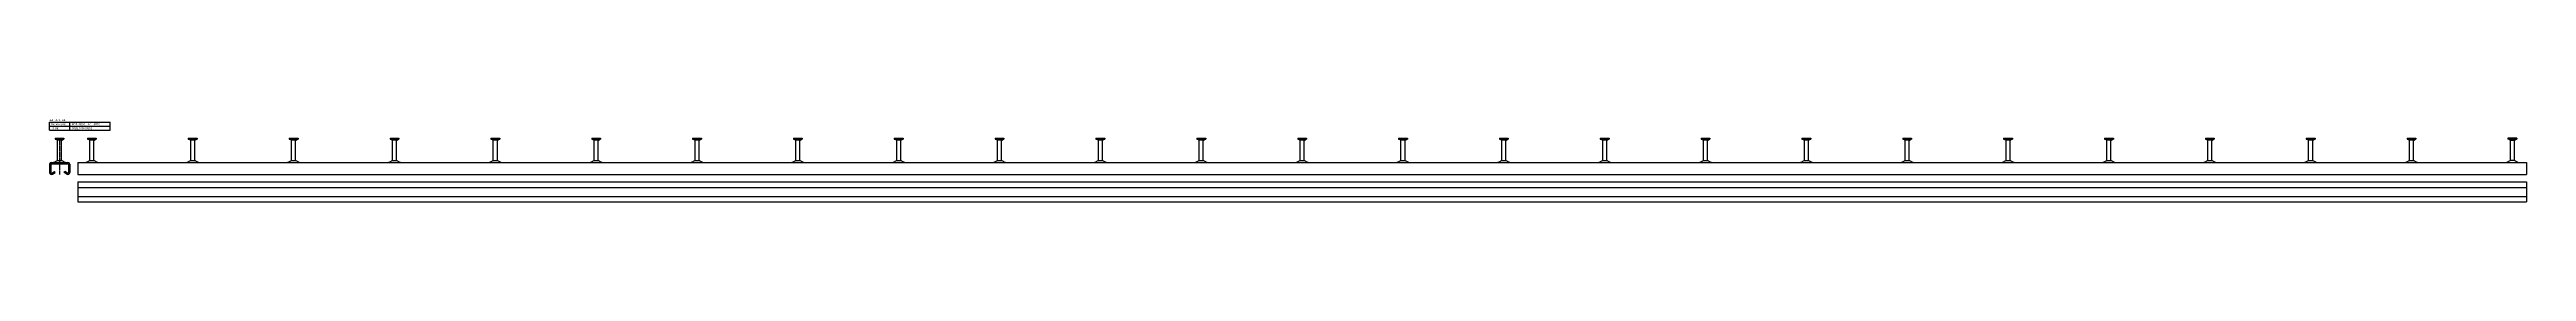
# Model space of a CAD drawing. Header units: millimetres. Extents: x -466 to 5678, y -7065 to 2232.
# Drawn here: x -465 to 5675, y -4117 to -3911 of the extents above; entities that cross this region are included whole.
import ezdxf

# ---------------------------------------------------------------- set-up
doc = ezdxf.new("R2010")
doc.units = ezdxf.units.MM
doc.linetypes.add('MITTE2', pattern=[1.125, 0.75, -0.125, 0.125, -0.125])
doc.layers.add('HALFEN', color=2, linetype='CONTINUOUS')
doc.styles.add('ARIAL50', font='ARIAL.TTF', dxfattribs={"height": 5})

msp = doc.modelspace()

# ---------------------------------------------------------------- linework, layer by layer
at = {"layer": 'HALFEN'}
for p, q in [((-464.7, -3919), (-314.7, -3919)), ((-464.7, -3939), (-464.7, -3919)), ((-464.7, -3929), (-314.7, -3929)), ((-414.7, -3939), (-414.7, -3919)), ((-314.7, -3939), (-314.7, -3919)), ((-464.7, -3939), (-314.7, -3939)), ((-450.7, -3959), (-428.9, -3959)), ((-450.7, -3959), (-450.7, -3961.2)), ((-450.7, -3961.2), (-428.9, -3961.2)), ((-445.3, -3963.8), (-449.7, -3961.2)), ((-444.9, -3959.5), (-444.9, -3960.7)), ((-444.8, -4014), (-444.8, -3964.6)), ((-435.3, -3964), (-444.3, -3964)), ((-434.8, -4014), (-434.8, -3964.6)), ((-434.7, -3959.5), (-434.7, -3960.7)), ((-434.3, -3963.8), (-430, -3961.2)), ((-428.9, -3959), (-428.9, -3961.2)), ((-370.7, -3959), (-348.8, -3959)), ((-370.7, -3959), (-370.7, -3961.2)), ((-370.7, -3961.2), (-348.8, -3961.2)), ((-365.2, -3963.8), (-369.6, -3961.2)), ((-364.8, -3959.5), (-364.8, -3960.7)), ((-364.7, -4014), (-364.7, -3964.6)), ((-355.2, -3964), (-364.3, -3964)), ((-354.7, -3959.5), (-354.7, -3960.7)), ((-354.7, -4014), (-354.7, -3964.6)), ((-354.2, -3963.8), (-349.9, -3961.2)), ((-348.8, -3959), (-348.8, -3961.2)), ((-120.7, -3959), (-120.7, -3961.2)), ((-120.7, -3959), (-98.8, -3959)), ((-120.7, -3961.2), (-98.8, -3961.2)), ((-115.2, -3963.8), (-119.6, -3961.2)), ((-114.8, -3959.5), (-114.8, -3960.7)), ((-114.7, -4014), (-114.7, -3964.6)), ((-105.2, -3964), (-114.3, -3964)), ((-104.7, -3959.5), (-104.7, -3960.7)), ((-104.7, -4014), (-104.7, -3964.6)), ((-104.2, -3963.8), (-99.9, -3961.2)), ((-98.8, -3959), (-98.8, -3961.2)), ((129.3, -3959), (129.3, -3961.2)), ((129.3, -3959), (151.2, -3959)), ((129.3, -3961.2), (151.2, -3961.2)), ((134.8, -3963.8), (130.4, -3961.2)), ((135.2, -3959.5), (135.2, -3960.7)), ((135.3, -4014), (135.3, -3964.6)), ((144.8, -3964), (135.7, -3964)), ((145.3, -3959.5), (145.3, -3960.7)), ((145.3, -4014), (145.3, -3964.6)), ((145.8, -3963.8), (150.1, -3961.2)), ((151.2, -3959), (151.2, -3961.2)), ((379.3, -3959), (379.3, -3961.2)), ((379.3, -3959), (401.2, -3959)), ((379.3, -3961.2), (401.2, -3961.2)), ((384.8, -3963.8), (380.4, -3961.2)), ((385.2, -3959.5), (385.2, -3960.7)), ((385.3, -4014), (385.3, -3964.6)), ((394.8, -3964), (385.7, -3964)), ((395.3, -3959.5), (395.3, -3960.7)), ((395.3, -4014), (395.3, -3964.6)), ((395.8, -3963.8), (400.1, -3961.2)), ((401.2, -3959), (401.2, -3961.2)), ((629.3, -3959), (629.3, -3961.2)), ((629.3, -3959), (651.2, -3959)), ((629.3, -3961.2), (651.2, -3961.2)), ((634.8, -3963.8), (630.4, -3961.2)), ((635.2, -3959.5), (635.2, -3960.7)), ((635.3, -4014), (635.3, -3964.6)), ((644.8, -3964), (635.7, -3964)), ((645.3, -3959.5), (645.3, -3960.7)), ((645.3, -4014), (645.3, -3964.6)), ((645.8, -3963.8), (650.1, -3961.2)), ((651.2, -3959), (651.2, -3961.2)), ((879.3, -3959), (879.3, -3961.2)), ((879.3, -3959), (901.2, -3959)), ((879.3, -3961.2), (901.2, -3961.2)), ((884.8, -3963.8), (880.4, -3961.2)), ((885.2, -3959.5), (885.2, -3960.7)), ((885.3, -4014), (885.3, -3964.6)), ((894.8, -3964), (885.7, -3964)), ((895.3, -3959.5), (895.3, -3960.7)), ((895.3, -4014), (895.3, -3964.6)), ((895.8, -3963.8), (900.1, -3961.2)), ((901.2, -3959), (901.2, -3961.2)), ((1129.3, -3959), (1129.3, -3961.2)), ((1129.3, -3959), (1151.2, -3959)), ((1129.3, -3961.2), (1151.2, -3961.2)), ((1134.8, -3963.8), (1130.4, -3961.2)), ((1135.2, -3959.5), (1135.2, -3960.7)), ((1135.3, -4014), (1135.3, -3964.6)), ((1144.8, -3964), (1135.7, -3964)), ((1145.3, -3959.5), (1145.3, -3960.7)), ((1145.3, -4014), (1145.3, -3964.6)), ((1145.8, -3963.8), (1150.1, -3961.2)), ((1151.2, -3959), (1151.2, -3961.2)), ((1379.3, -3959), (1379.3, -3961.2)), ((1379.3, -3959), (1401.2, -3959)), ((1379.3, -3961.2), (1401.2, -3961.2)), ((1384.8, -3963.8), (1380.4, -3961.2)), ((1385.2, -3959.5), (1385.2, -3960.7)), ((1385.3, -4014), (1385.3, -3964.6)), ((1394.8, -3964), (1385.7, -3964)), ((1395.3, -3959.5), (1395.3, -3960.7)), ((1395.3, -4014), (1395.3, -3964.6)), ((1395.8, -3963.8), (1400.1, -3961.2)), ((1401.2, -3959), (1401.2, -3961.2)), ((1629.3, -3959), (1629.3, -3961.2)), ((1629.3, -3959), (1651.2, -3959)), ((1629.3, -3961.2), (1651.2, -3961.2)), ((1634.8, -3963.8), (1630.4, -3961.2)), ((1635.2, -3959.5), (1635.2, -3960.7)), ((1635.3, -4014), (1635.3, -3964.6)), ((1644.8, -3964), (1635.7, -3964)), ((1645.3, -3959.5), (1645.3, -3960.7)), ((1645.3, -4014), (1645.3, -3964.6)), ((1645.8, -3963.8), (1650.1, -3961.2)), ((1651.2, -3959), (1651.2, -3961.2)), ((1879.3, -3959), (1879.3, -3961.2)), ((1879.3, -3959), (1901.2, -3959)), ((1879.3, -3961.2), (1901.2, -3961.2)), ((1884.8, -3963.8), (1880.4, -3961.2)), ((1885.2, -3959.5), (1885.2, -3960.7)), ((1885.3, -4014), (1885.3, -3964.6)), ((1894.8, -3964), (1885.7, -3964)), ((1895.3, -3959.5), (1895.3, -3960.7)), ((1895.3, -4014), (1895.3, -3964.6)), ((1895.8, -3963.8), (1900.1, -3961.2)), ((1901.2, -3959), (1901.2, -3961.2)), ((2129.3, -3959), (2129.3, -3961.2)), ((2129.3, -3959), (2151.2, -3959)), ((2129.3, -3961.2), (2151.2, -3961.2)), ((2134.8, -3963.8), (2130.4, -3961.2)), ((2135.2, -3959.5), (2135.2, -3960.7)), ((2135.3, -4014), (2135.3, -3964.6)), ((2144.8, -3964), (2135.7, -3964)), ((2145.3, -3959.5), (2145.3, -3960.7)), ((2145.3, -4014), (2145.3, -3964.6)), ((2145.8, -3963.8), (2150.1, -3961.2)), ((2151.2, -3959), (2151.2, -3961.2)), ((2379.3, -3959), (2379.3, -3961.2)), ((2379.3, -3959), (2401.2, -3959)), ((2379.3, -3961.2), (2401.2, -3961.2)), ((2384.8, -3963.8), (2380.4, -3961.2)), ((2385.2, -3959.5), (2385.2, -3960.7)), ((2385.3, -4014), (2385.3, -3964.6)), ((2394.8, -3964), (2385.7, -3964)), ((2395.3, -3959.5), (2395.3, -3960.7)), ((2395.3, -4014), (2395.3, -3964.6)), ((2395.8, -3963.8), (2400.1, -3961.2)), ((2401.2, -3959), (2401.2, -3961.2)), ((2629.3, -3959), (2629.3, -3961.2)), ((2629.3, -3959), (2651.2, -3959)), ((2629.3, -3961.2), (2651.2, -3961.2)), ((2634.8, -3963.8), (2630.4, -3961.2)), ((2635.2, -3959.5), (2635.2, -3960.7)), ((2635.3, -4014), (2635.3, -3964.6)), ((2644.8, -3964), (2635.7, -3964)), ((2645.3, -3959.5), (2645.3, -3960.7)), ((2645.3, -4014), (2645.3, -3964.6)), ((2645.8, -3963.8), (2650.1, -3961.2)), ((2651.2, -3959), (2651.2, -3961.2)), ((2879.3, -3959), (2879.3, -3961.2)), ((2879.3, -3959), (2901.2, -3959)), ((2879.3, -3961.2), (2901.2, -3961.2)), ((2884.8, -3963.8), (2880.4, -3961.2)), ((2885.2, -3959.5), (2885.2, -3960.7)), ((2885.3, -4014), (2885.3, -3964.6)), ((2894.8, -3964), (2885.7, -3964)), ((2895.3, -3959.5), (2895.3, -3960.7)), ((2895.3, -4014), (2895.3, -3964.6)), ((2895.8, -3963.8), (2900.1, -3961.2)), ((2901.2, -3959), (2901.2, -3961.2)), ((3129.3, -3959), (3129.3, -3961.2)), ((3129.3, -3959), (3151.2, -3959)), ((3129.3, -3961.2), (3151.2, -3961.2)), ((3134.8, -3963.8), (3130.4, -3961.2)), ((3135.2, -3959.5), (3135.2, -3960.7)), ((3135.3, -4014), (3135.3, -3964.6)), ((3144.8, -3964), (3135.7, -3964)), ((3145.3, -3959.5), (3145.3, -3960.7)), ((3145.3, -4014), (3145.3, -3964.6)), ((3145.8, -3963.8), (3150.1, -3961.2)), ((3151.2, -3959), (3151.2, -3961.2)), ((3379.3, -3959), (3379.3, -3961.2)), ((3379.3, -3959), (3401.2, -3959)), ((3379.3, -3961.2), (3401.2, -3961.2)), ((3384.8, -3963.8), (3380.4, -3961.2)), ((3385.2, -3959.5), (3385.2, -3960.7)), ((3385.3, -4014), (3385.3, -3964.6)), ((3394.8, -3964), (3385.7, -3964)), ((3395.3, -3959.5), (3395.3, -3960.7)), ((3395.3, -4014), (3395.3, -3964.6)), ((3395.8, -3963.8), (3400.1, -3961.2)), ((3401.2, -3959), (3401.2, -3961.2)), ((3629.3, -3959), (3629.3, -3961.2)), ((3629.3, -3959), (3651.2, -3959)), ((3629.3, -3961.2), (3651.2, -3961.2)), ((3634.8, -3963.8), (3630.4, -3961.2)), ((3635.2, -3959.5), (3635.2, -3960.7)), ((3635.3, -4014), (3635.3, -3964.6)), ((3644.8, -3964), (3635.7, -3964)), ((3645.3, -3959.5), (3645.3, -3960.7)), ((3645.3, -4014), (3645.3, -3964.6)), ((3645.8, -3963.8), (3650.1, -3961.2)), ((3651.2, -3959), (3651.2, -3961.2)), ((3879.3, -3959), (3879.3, -3961.2)), ((3879.3, -3959), (3901.2, -3959)), ((3879.3, -3961.2), (3901.2, -3961.2)), ((3884.8, -3963.8), (3880.4, -3961.2)), ((3885.2, -3959.5), (3885.2, -3960.7)), ((3885.3, -4014), (3885.3, -3964.6)), ((3894.8, -3964), (3885.7, -3964)), ((3895.3, -3959.5), (3895.3, -3960.7)), ((3895.3, -4014), (3895.3, -3964.6)), ((3895.8, -3963.8), (3900.1, -3961.2)), ((3901.2, -3959), (3901.2, -3961.2)), ((4129.3, -3959), (4129.3, -3961.2)), ((4129.3, -3959), (4151.2, -3959)), ((4129.3, -3961.2), (4151.2, -3961.2)), ((4134.8, -3963.8), (4130.4, -3961.2)), ((4135.2, -3959.5), (4135.2, -3960.7)), ((4135.3, -4014), (4135.3, -3964.6)), ((4144.8, -3964), (4135.7, -3964)), ((4145.3, -3959.5), (4145.3, -3960.7)), ((4145.3, -4014), (4145.3, -3964.6)), ((4145.8, -3963.8), (4150.1, -3961.2)), ((4151.2, -3959), (4151.2, -3961.2)), ((4379.3, -3959), (4379.3, -3961.2)), ((4379.3, -3959), (4401.2, -3959)), ((4379.3, -3961.2), (4401.2, -3961.2)), ((4384.8, -3963.8), (4380.4, -3961.2)), ((4385.2, -3959.5), (4385.2, -3960.7)), ((4385.3, -4014), (4385.3, -3964.6)), ((4394.8, -3964), (4385.7, -3964)), ((4395.3, -3959.5), (4395.3, -3960.7)), ((4395.3, -4014), (4395.3, -3964.6)), ((4395.8, -3963.8), (4400.1, -3961.2)), ((4401.2, -3959), (4401.2, -3961.2)), ((4629.3, -3959), (4629.3, -3961.2)), ((4629.3, -3959), (4651.2, -3959)), ((4629.3, -3961.2), (4651.2, -3961.2)), ((4634.8, -3963.8), (4630.4, -3961.2)), ((4635.2, -3959.5), (4635.2, -3960.7)), ((4635.3, -4014), (4635.3, -3964.6)), ((4644.8, -3964), (4635.7, -3964)), ((4645.3, -3959.5), (4645.3, -3960.7)), ((4645.3, -4014), (4645.3, -3964.6)), ((4645.8, -3963.8), (4650.1, -3961.2)), ((4651.2, -3959), (4651.2, -3961.2)), ((4879.3, -3959), (4879.3, -3961.2)), ((4879.3, -3959), (4901.2, -3959)), ((4879.3, -3961.2), (4901.2, -3961.2)), ((4884.8, -3963.8), (4880.4, -3961.2)), ((4885.2, -3959.5), (4885.2, -3960.7)), ((4885.3, -4014), (4885.3, -3964.6)), ((4894.8, -3964), (4885.7, -3964)), ((4895.3, -3959.5), (4895.3, -3960.7)), ((4895.3, -4014), (4895.3, -3964.6)), ((4895.8, -3963.8), (4900.1, -3961.2)), ((4901.2, -3959), (4901.2, -3961.2)), ((5129.3, -3959), (5129.3, -3961.2)), ((5129.3, -3959), (5151.2, -3959)), ((5129.3, -3961.2), (5151.2, -3961.2)), ((5134.8, -3963.8), (5130.4, -3961.2)), ((5135.2, -3959.5), (5135.2, -3960.7)), ((5135.3, -4014), (5135.3, -3964.6)), ((5144.8, -3964), (5135.7, -3964)), ((5145.3, -3959.5), (5145.3, -3960.7)), ((5145.3, -4014), (5145.3, -3964.6)), ((5145.8, -3963.8), (5150.1, -3961.2)), ((5151.2, -3959), (5151.2, -3961.2)), ((5379.3, -3959), (5379.3, -3961.2)), ((5379.3, -3959), (5401.2, -3959)), ((5379.3, -3961.2), (5401.2, -3961.2)), ((5384.8, -3963.8), (5380.4, -3961.2)), ((5385.2, -3959.5), (5385.2, -3960.7)), ((5385.3, -4014), (5385.3, -3964.6)), ((5394.8, -3964), (5385.7, -3964)), ((5395.3, -3959.5), (5395.3, -3960.7)), ((5395.3, -4014), (5395.3, -3964.6)), ((5395.8, -3963.8), (5400.1, -3961.2)), ((5401.2, -3959), (5401.2, -3961.2)), ((5651.2, -3959), (5629.3, -3959)), ((5629.3, -3959), (5629.3, -3961.2)), ((5651.2, -3961.2), (5629.3, -3961.2)), ((5634.8, -3963.8), (5630.4, -3961.2)), ((5635.2, -3959.5), (5635.2, -3960.7)), ((5635.3, -4014), (5635.3, -3964.6)), ((5635.7, -3964), (5644.8, -3964)), ((5645.3, -3959.5), (5645.3, -3960.7)), ((5645.3, -4014), (5645.3, -3964.6)), ((5645.8, -3963.8), (5650.1, -3961.2)), ((5651.2, -3959), (5651.2, -3961.2)), ((-464.7, -4023.3), (-464.7, -4044.3)), ((-461.5, -4023.3), (-461.5, -4044.3)), ((-460.5, -4019), (-419, -4019)), ((-460.5, -4022.3), (-419, -4022.3)), ((-459.2, -4045.6), (-452.4, -4041.6)), ((-457.6, -4048.4), (-450.7, -4044.4)), ((-450.7, -4044.4), (-452.4, -4041.6)), ((-445.6, -4014), (-434.1, -4014)), ((-428.7, -4044.4), (-427.1, -4041.6)), ((-421.9, -4048.4), (-428.7, -4044.4)), ((-420.2, -4045.6), (-427.1, -4041.6)), ((-418, -4023.3), (-418, -4044.3)), ((-414.7, -4023.3), (-414.7, -4044.3)), ((-394.7, -4019), (5675.3, -4019)), ((-394.7, -4019), (-394.7, -4049)), ((-394.7, -4049), (5675.3, -4049)), ((-365.5, -4014), (-354, -4014)), ((-115.5, -4014), (-104, -4014)), ((134.5, -4014), (146, -4014)), ((384.5, -4014), (396, -4014)), ((634.5, -4014), (646, -4014)), ((884.5, -4014), (896, -4014)), ((1134.5, -4014), (1146, -4014)), ((1384.5, -4014), (1396, -4014)), ((1634.5, -4014), (1646, -4014)), ((1884.5, -4014), (1896, -4014)), ((2134.5, -4014), (2146, -4014)), ((2384.5, -4014), (2396, -4014)), ((2634.5, -4014), (2646, -4014)), ((2884.5, -4014), (2896, -4014)), ((3134.5, -4014), (3146, -4014)), ((3384.5, -4014), (3396, -4014)), ((3634.5, -4014), (3646, -4014)), ((3884.5, -4014), (3896, -4014)), ((4134.5, -4014), (4146, -4014)), ((4384.5, -4014), (4396, -4014)), ((4634.5, -4014), (4646, -4014)), ((4884.5, -4014), (4896, -4014)), ((5134.5, -4014), (5146, -4014)), ((5384.5, -4014), (5396, -4014)), ((5646, -4014), (5634.5, -4014)), ((5675.3, -4019), (5675.3, -4044.3)), ((5675.3, -4044.3), (5675.3, -4049)), ((-394.7, -4067.5), (5675.3, -4067.5)), ((-394.7, -4067.5), (-394.7, -4117.5)), ((-394.7, -4081.5), (5675.3, -4081.5)), ((-394.7, -4103.5), (5675.3, -4103.5)), ((5675.3, -4067.5), (5675.3, -4117.5)), ((-394.7, -4117.5), (5675.3, -4117.5))]:
    msp.add_line(p, q, dxfattribs=at)
at = {"layer": 'HALFEN', "color": 1, "linetype": 'MITTE2'}
msp.add_line((-439.8, -3959), (-439.8, -4049), dxfattribs=at)
at = {"layer": 'HALFEN'}
for centre, radius, start, end in [((-445.8, -3964.6), 1, 0, 60), ((-433.8, -3964.6), 1, 120, 180), ((-365.7, -3964.6), 1, 0, 60), ((-353.7, -3964.6), 1, 120, 180), ((-115.7, -3964.6), 1, 0, 60), ((-103.7, -3964.6), 1, 120, 180), ((134.3, -3964.6), 1, 0, 60), ((146.3, -3964.6), 1, 120, 180), ((384.3, -3964.6), 1, 0, 60), ((396.3, -3964.6), 1, 120, 180), ((634.3, -3964.6), 1, 0, 60), ((646.3, -3964.6), 1, 120, 180), ((884.3, -3964.6), 1, 0, 60), ((896.3, -3964.6), 1, 120, 180), ((1134.3, -3964.6), 1, 0, 60), ((1146.3, -3964.6), 1, 120, 180), ((1384.3, -3964.6), 1, 0, 60), ((1396.3, -3964.6), 1, 120, 180), ((1634.3, -3964.6), 1, 0, 60), ((1646.3, -3964.6), 1, 120, 180), ((1884.3, -3964.6), 1, 0, 60), ((1896.3, -3964.6), 1, 120, 180), ((2134.3, -3964.6), 1, 0, 60), ((2146.3, -3964.6), 1, 120, 180), ((2384.3, -3964.6), 1, 0, 60), ((2396.3, -3964.6), 1, 120, 180), ((2634.3, -3964.6), 1, 0, 60), ((2646.3, -3964.6), 1, 120, 180), ((2884.3, -3964.6), 1, 0, 60), ((2896.3, -3964.6), 1, 120, 180), ((3134.3, -3964.6), 1, 0, 60), ((3146.3, -3964.6), 1, 120, 180), ((3384.3, -3964.6), 1, 0, 60), ((3396.3, -3964.6), 1, 120, 180), ((3634.3, -3964.6), 1, 0, 60), ((3646.3, -3964.6), 1, 120, 180), ((3884.3, -3964.6), 1, 0, 60), ((3896.3, -3964.6), 1, 120, 180), ((4134.3, -3964.6), 1, 0, 60), ((4146.3, -3964.6), 1, 120, 180), ((4384.3, -3964.6), 1, 0, 60), ((4396.3, -3964.6), 1, 120, 180), ((4634.3, -3964.6), 1, 0, 60), ((4646.3, -3964.6), 1, 120, 180), ((4884.3, -3964.6), 1, 0, 60), ((4896.3, -3964.6), 1, 120, 180), ((5134.3, -3964.6), 1, 0, 60), ((5146.3, -3964.6), 1, 120, 180), ((5384.3, -3964.6), 1, 0, 60), ((5396.3, -3964.6), 1, 120, 180), ((5634.3, -3964.6), 1, 0, 60), ((5646.3, -3964.6), 1, 120, 180), ((-460.5, -4023.3), 4.25, 90, 180), ((-460, -4044.3), 4.75, 180, 300), ((-460.5, -4023.3), 1, 90, 180), ((-460, -4044.3), 1.5, 180, 300), ((-456.4, -4007.3), 11.8, 270, 294.68357), ((-460.7, -3997.8), 22.2, 294.68357, 312.97281), ((-418.9, -3997.8), 22.2, 227.02719, 245.31643), ((-423.3, -4007.3), 11.8, 245.31643, 270), ((-419.5, -4044.3), 4.75, 240, 0), ((-419.5, -4044.3), 1.5, 240, 0), ((-419, -4023.3), 4.25, 0, 90), ((-419, -4023.3), 1, 0, 90), ((-376.3, -4007.3), 11.8, 270, 294.68357), ((-380.6, -3997.8), 22.2, 294.68357, 312.97281), ((-338.8, -3997.8), 22.2, 227.02719, 245.31643), ((-343.2, -4007.3), 11.8, 245.31643, 270), ((-126.3, -4007.3), 11.8, 270, 294.68357), ((-130.6, -3997.8), 22.2, 294.68357, 312.97281), ((-88.8, -3997.8), 22.2, 227.02719, 245.31643), ((-93.2, -4007.3), 11.8, 245.31643, 270), ((123.7, -4007.3), 11.8, 270, 294.68357), ((119.4, -3997.8), 22.2, 294.68357, 312.97281), ((161.2, -3997.8), 22.2, 227.02719, 245.31643), ((156.8, -4007.3), 11.8, 245.31643, 270), ((373.7, -4007.3), 11.8, 270, 294.68357), ((369.4, -3997.8), 22.2, 294.68357, 312.97281), ((411.2, -3997.8), 22.2, 227.02719, 245.31643), ((406.8, -4007.3), 11.8, 245.31643, 270), ((623.7, -4007.3), 11.8, 270, 294.68357), ((619.4, -3997.8), 22.2, 294.68357, 312.97281), ((661.2, -3997.8), 22.2, 227.02719, 245.31643), ((656.8, -4007.3), 11.8, 245.31643, 270), ((873.7, -4007.3), 11.8, 270, 294.68357), ((869.4, -3997.8), 22.2, 294.68357, 312.97281), ((911.2, -3997.8), 22.2, 227.02719, 245.31643), ((906.8, -4007.3), 11.8, 245.31643, 270), ((1123.7, -4007.3), 11.8, 270, 294.68357), ((1119.4, -3997.8), 22.2, 294.68357, 312.97281), ((1161.2, -3997.8), 22.2, 227.02719, 245.31643), ((1156.8, -4007.3), 11.8, 245.31643, 270), ((1373.7, -4007.3), 11.8, 270, 294.68357), ((1369.4, -3997.8), 22.2, 294.68357, 312.97281), ((1411.2, -3997.8), 22.2, 227.02719, 245.31643), ((1406.8, -4007.3), 11.8, 245.31643, 270), ((1623.7, -4007.3), 11.8, 270, 294.68357), ((1619.4, -3997.8), 22.2, 294.68357, 312.97281), ((1661.2, -3997.8), 22.2, 227.02719, 245.31643), ((1656.8, -4007.3), 11.8, 245.31643, 270), ((1873.7, -4007.3), 11.8, 270, 294.68357), ((1869.4, -3997.8), 22.2, 294.68357, 312.97281), ((1911.2, -3997.8), 22.2, 227.02719, 245.31643), ((1906.8, -4007.3), 11.8, 245.31643, 270), ((2123.7, -4007.3), 11.8, 270, 294.68357), ((2119.4, -3997.8), 22.2, 294.68357, 312.97281), ((2161.2, -3997.8), 22.2, 227.02719, 245.31643), ((2156.8, -4007.3), 11.8, 245.31643, 270), ((2373.7, -4007.3), 11.8, 270, 294.68357), ((2369.4, -3997.8), 22.2, 294.68357, 312.97281), ((2411.2, -3997.8), 22.2, 227.02719, 245.31643), ((2406.8, -4007.3), 11.8, 245.31643, 270), ((2623.7, -4007.3), 11.8, 270, 294.68357), ((2619.4, -3997.8), 22.2, 294.68357, 312.97281), ((2661.2, -3997.8), 22.2, 227.02719, 245.31643), ((2656.8, -4007.3), 11.8, 245.31643, 270), ((2873.7, -4007.3), 11.8, 270, 294.68357), ((2869.4, -3997.8), 22.2, 294.68357, 312.97281), ((2911.2, -3997.8), 22.2, 227.02719, 245.31643), ((2906.8, -4007.3), 11.8, 245.31643, 270), ((3123.7, -4007.3), 11.8, 270, 294.68357), ((3119.4, -3997.8), 22.2, 294.68357, 312.97281), ((3161.2, -3997.8), 22.2, 227.02719, 245.31643), ((3156.8, -4007.3), 11.8, 245.31643, 270), ((3373.7, -4007.3), 11.8, 270, 294.68357), ((3369.4, -3997.8), 22.2, 294.68357, 312.97281), ((3411.2, -3997.8), 22.2, 227.02719, 245.31643), ((3406.8, -4007.3), 11.8, 245.31643, 270), ((3623.7, -4007.3), 11.8, 270, 294.68357), ((3619.4, -3997.8), 22.2, 294.68357, 312.97281), ((3661.2, -3997.8), 22.2, 227.02719, 245.31643), ((3656.8, -4007.3), 11.8, 245.31643, 270), ((3873.7, -4007.3), 11.8, 270, 294.68357), ((3869.4, -3997.8), 22.2, 294.68357, 312.97281), ((3911.2, -3997.8), 22.2, 227.02719, 245.31643), ((3906.8, -4007.3), 11.8, 245.31643, 270), ((4123.7, -4007.3), 11.8, 270, 294.68357), ((4119.4, -3997.8), 22.2, 294.68357, 312.97281), ((4161.2, -3997.8), 22.2, 227.02719, 245.31643), ((4156.8, -4007.3), 11.8, 245.31643, 270), ((4373.7, -4007.3), 11.8, 270, 294.68357), ((4369.4, -3997.8), 22.2, 294.68357, 312.97281), ((4411.2, -3997.8), 22.2, 227.02719, 245.31643), ((4406.8, -4007.3), 11.8, 245.31643, 270), ((4623.7, -4007.3), 11.8, 270, 294.68357), ((4619.4, -3997.8), 22.2, 294.68357, 312.97281), ((4661.2, -3997.8), 22.2, 227.02719, 245.31643), ((4656.8, -4007.3), 11.8, 245.31643, 270), ((4873.7, -4007.3), 11.8, 270, 294.68357), ((4869.4, -3997.8), 22.2, 294.68357, 312.97281), ((4911.2, -3997.8), 22.2, 227.02719, 245.31643), ((4906.8, -4007.3), 11.8, 245.31643, 270), ((5123.7, -4007.3), 11.8, 270, 294.68357), ((5119.4, -3997.8), 22.2, 294.68357, 312.97281), ((5161.2, -3997.8), 22.2, 227.02719, 245.31643), ((5156.8, -4007.3), 11.8, 245.31643, 270), ((5373.7, -4007.3), 11.8, 270, 294.68357), ((5369.4, -3997.8), 22.2, 294.68357, 312.97281), ((5411.2, -3997.8), 22.2, 227.02719, 245.31643), ((5406.8, -4007.3), 11.8, 245.31643, 270), ((5623.7, -4007.3), 11.8, 270, 294.68357), ((5619.4, -3997.8), 22.2, 294.68357, 312.97281), ((5661.2, -3997.8), 22.2, 227.02719, 245.31643), ((5656.8, -4007.3), 11.8, 245.31643, 270)]:
    msp.add_arc(centre, radius, start, end, dxfattribs=at)

# ---------------------------------------------------------------- texts
at = {"layer": 'HALFEN', "style": 'ARIAL50'}
for s, p in [('A4 - Ank. A4', (-464.7, -3916.5)), ('Benennung', (-459.7, -3926.5)), ('HTA 49/30 - A4 - 6070', (-409.7, -3926.5)), ('Id. Nr.', (-459.7, -3936.5)), ('0001.070-00001', (-409.7, -3936.5))]:
    msp.add_text(s, height=5, dxfattribs=at).set_placement(p)

doc.saveas('drawing.dxf')
